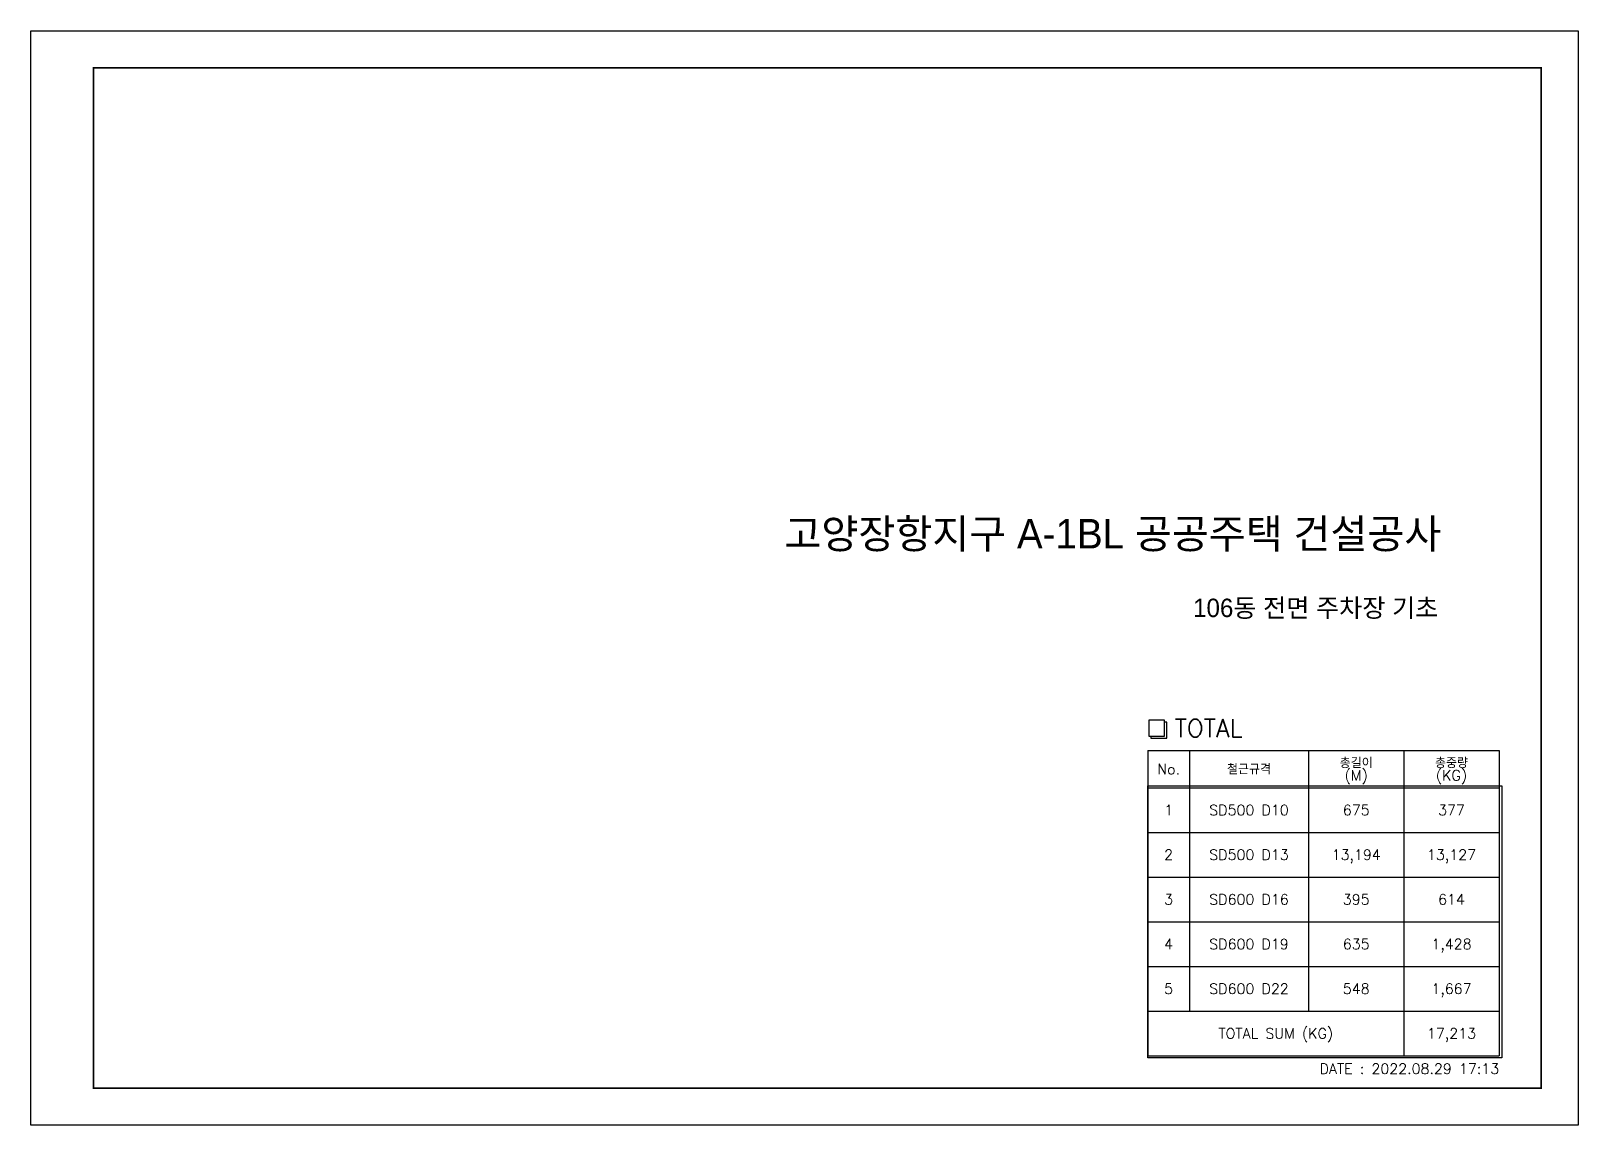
# Model space of a CAD drawing. Header units: millimetres. Extents: x 327808 to 2562540, y -728300 to 402793.
# Drawn here: x 404264 to 454664, y -105820 to -70180 of the extents above; entities that cross this region are included whole.
import ezdxf
from ezdxf.enums import TextEntityAlignment as Align

# ---------------------------------------------------------------- set-up
doc = ezdxf.new("R2010")
doc.units = ezdxf.units.MM
doc.header["$LTSCALE"] = 140
doc.layers.get('Defpoints').update_dxf_attribs({"color": 145})
for name, color, linetype in [('00', 7, 'Continuous'), ('SHEET-TEXT', 2, 'Continuous'), ('XDIM', 7, 'Continuous')]:
    doc.layers.add(name, color=color, linetype=linetype)
doc.layers.add('TEXT', color=3, linetype='Continuous', lineweight=9)
doc.styles.add('XRebar', font='Romans.shx', dxfattribs={"bigfont": 'whgtxt.shx'})
doc.styles.add('돋음', font='')
doc.styles.get('돋음').set_extended_font_data('Dotum')

msp = doc.modelspace()

# ---------------------------------------------------------------- texts
at = {"layer": 'SHEET-TEXT', "color": 3, "style": '돋음'}
msp.add_text('106동 전면 주차장 기초', height=600, rotation=0.00089, dxfattribs=at).set_placement((446117.4, -89273.2), align=Align.CENTER)
at = {"layer": 'XDIM', "color": 50, "linetype": 'Continuous', "style": 'XRebar'}
e = msp.add_text('TOTAL', height=582, dxfattribs=at)
e.set_placement((441520, -92892.2), align=Align.MIDDLE_LEFT)
e.dxf.unprotected_set("ltscale", 0)
for s, p in [('No.', (441326, -94225.9)), ('철근규격', (443945, -94225.9)), ('총길이', (447437, -94022.2)), ('(M)', (447437, -94429.6)), ('총중량', (450541, -94022.2)), ('(KG)', (450541, -94429.6)), ('1', (441326, -95559.7)), ('SD500 D10', (443945, -95559.7)), ('675', (447437, -95559.7)), ('377', (450541, -95559.7)), ('2', (441326, -97014.7)), ('SD500 D13', (443945, -97014.7)), ('13,194', (447437, -97014.7)), ('13,127', (450541, -97014.7)), ('3', (441326, -98469.7)), ('SD600 D16', (443945, -98469.7)), ('395', (447437, -98469.7)), ('614', (450541, -98469.7)), ('4', (441326, -99924.7)), ('SD600 D19', (443945, -99924.7)), ('635', (447437, -99924.7)), ('1,428', (450541, -99924.7)), ('5', (441326, -101379.7)), ('SD600 D22', (443945, -101379.7)), ('548', (447437, -101379.7)), ('1,667', (450541, -101379.7)), ('TOTAL SUM (KG)', (444818, -102834.7)), ('17,213', (450541, -102834.7))]:
    e = msp.add_text(s, height=339.5, dxfattribs=at)
    e.set_placement(p, align=Align.MIDDLE_CENTER)
    e.dxf.unprotected_set("ltscale", 0)
at = {"layer": 'XDIM', "color": 3, "linetype": 'Continuous', "style": 'XRebar'}
e = msp.add_text('DATE : 2022.08.29 17:13', height=339.5, dxfattribs=at)
e.set_placement((452093, -103816.8), align=Align.TOP_RIGHT)
e.dxf.unprotected_set("ltscale", 0)

# ---------------------------------------------------------------- blocks, each defined once
blk = doc.blocks.new('sdhsdthsehw')
at = {"layer": '00', "color": 1}
blk.add_lwpolyline([(33600, 0), (0, 0), (0, 23760), (33600, 23760)], close=True, dxfattribs=at)
at = {"layer": '00', "color": 3, "const_width": 40}
blk.add_lwpolyline([(32800, 800), (1360, 800), (1360, 22960), (32800, 22960)], close=True, dxfattribs=at)
at = {"layer": 'Defpoints', "color": 171, "linetype": 'Continuous'}
blk.add_lwpolyline([(24256, 7367), (31946, 7367), (31946, 1457), (24256, 1457)], close=True, dxfattribs=at)
at = {"layer": '00', "style": '돋음'}
blk.add_text('고양장항지구 A-1BL 공공주택 건설공사', height=640, rotation=0.0009, dxfattribs=at).set_placement((23497, 12521), align=Align.CENTER)

# ---------------------------------------------------------------- linework, layer by layer
at = {"layer": 'XDIM', "color": 220, "linetype": 'Continuous'}
for p, q in [((440647, -93619.7), (452093, -93619.7)), ((440647, -93619.7), (440647, -103562.2)), ((442005, -93619.7), (442005, -102107.2)), ((445885, -93619.7), (445885, -102107.2)), ((448989, -93619.7), (448989, -103562.2)), ((452093, -93619.7), (452093, -103562.2)), ((440647, -94832.2), (452093, -94832.2)), ((440647, -96287.2), (452093, -96287.2)), ((440647, -97742.2), (452093, -97742.2)), ((440647, -99197.2), (452093, -99197.2)), ((440647, -100652.2), (452093, -100652.2)), ((440647, -102107.2), (452093, -102107.2)), ((440647, -103562.2), (452093, -103562.2))]:
    msp.add_line(p, q, dxfattribs=at).dxf.unprotected_set("ltscale", 0)
at = {"layer": 'XDIM', "color": 50, "linetype": 'Continuous'}
msp.add_lwpolyline([(440745.9, -93148.3), (441194.1, -93148.3), (441194.1, -92636.1), (440681.9, -92636.1), (440681.9, -93148.3), (440745.9, -93148.3), (440745.9, -93212.3), (441263.9, -93212.3), (441263.9, -92694.3), (441194.1, -92694.3)], dxfattribs=at).dxf.unprotected_set("ltscale", 0)
at = {"layer": 'XDIM', "color": 220, "linetype": 'Continuous'}
msp.add_solid([(440647, -93619.7), (440647.1, -93619.7), (440647, -93619.7)], dxfattribs=at).dxf.unprotected_set("ltscale", 0)

# ---------------------------------------------------------------- block references
at = {"layer": 'TEXT', "color": 4, "xscale": 1.5, "yscale": 1.5, "zscale": 1.5}
msp.add_blockref('sdhsdthsehw', (404263.6, -105820.2), dxfattribs=at)

msp.set_redraw_order([(e.dxf.handle, doc.entitydb.next_handle()) for e in msp.query("TEXT MTEXT ATTDEF DIMENSION ARC_DIMENSION")])  # texts and dimensions are drawn at this point

doc.saveas('drawing.dxf')
